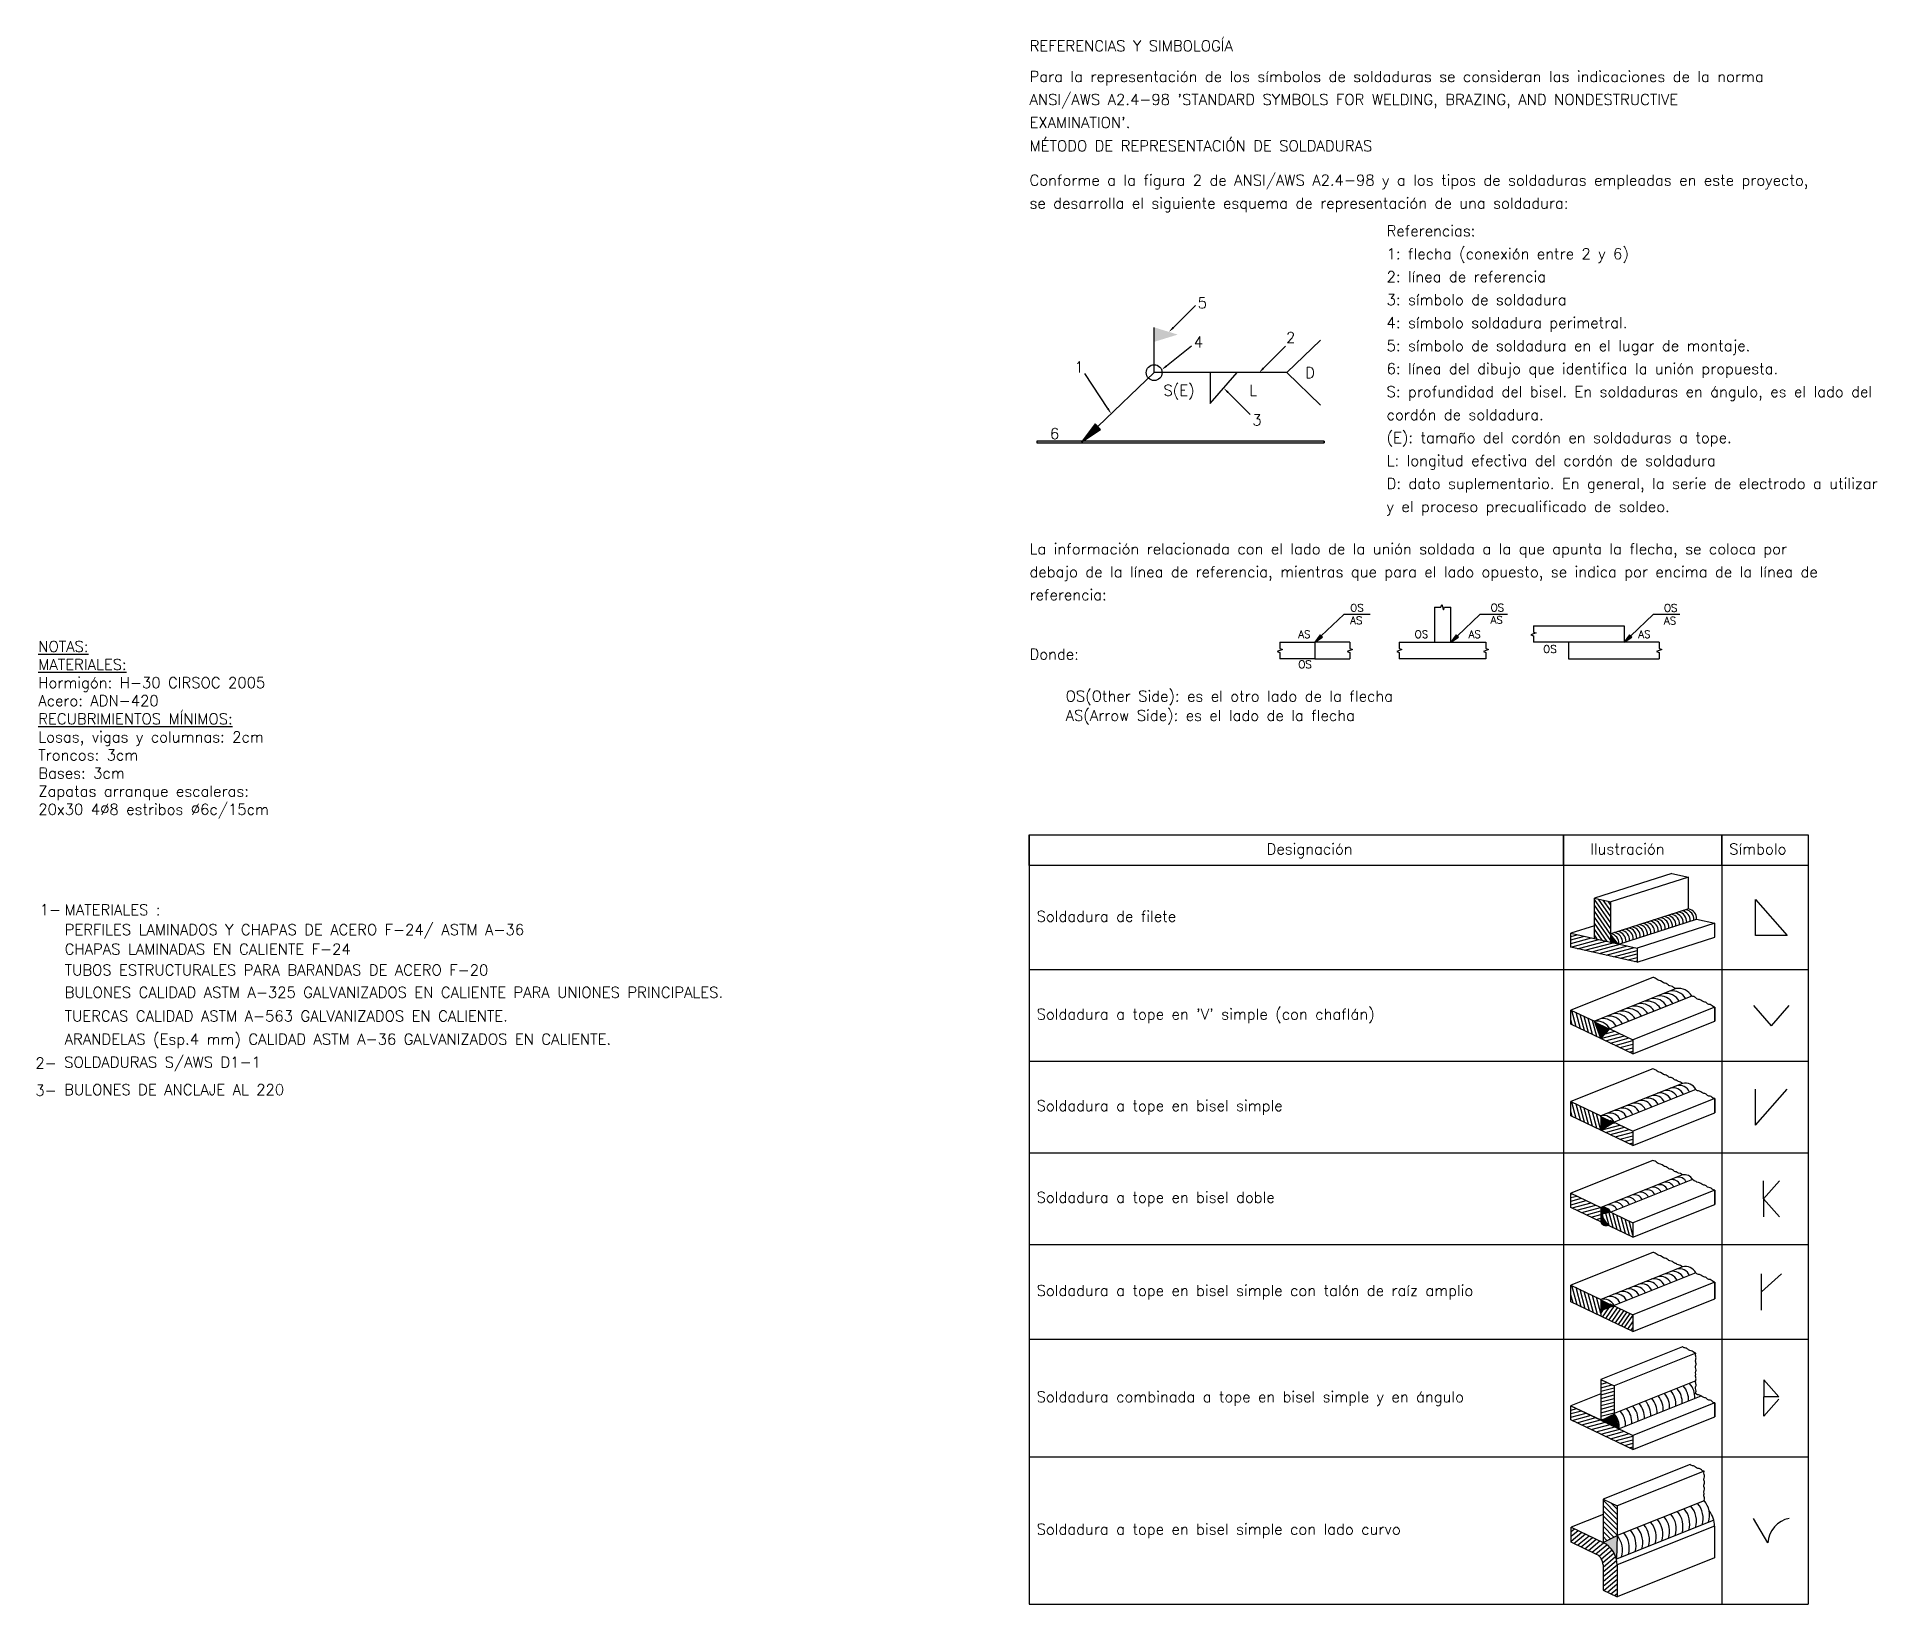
# Model space of a CAD drawing. Header units: metres. Extents: x 177 to 477, y -228 to -48.
# Drawn here: x 439.25 to 464.69, y -127.9 to -106.25 of the extents above; entities that cross this region are included whole.
import ezdxf
from ezdxf.enums import TextEntityAlignment as Align

# ---------------------------------------------------------------- set-up
doc = ezdxf.new("R2010")
doc.units = ezdxf.units.M
doc.layers.add('LEYENDAS', color=160, linetype='Continuous')
doc.styles.get("Standard").update_dxf_attribs({"font": 'romans.shx'})

msp = doc.modelspace()

# ---------------------------------------------------------------- texts
at = {"layer": 'LEYENDAS', "linetype": 'ByBlock', "ltscale": 0.5}
for s, height, p in [('REFERENCIAS Y SIMBOLOGÍA', 0.15, (452.9776972, -106.446989)), ('Para la representación de los símbolos de soldaduras se consideran las indicaciones de la norma', 0.15, (452.9758883, -106.8703223)), ("ANSI/AWS A2.4-98 'STANDARD SYMBOLS FOR WELDING, BRAZING, AND NONDESTRUCTIVE", 0.15, (452.9758883, -107.1878223)), ("EXAMINATION'.", 0.15, (452.9758883, -107.5053223)), ('MÉTODO DE REPRESENTACIÓN DE SOLDADURAS', 0.15, (452.9758883, -107.8281067)), ('Conforme a la figura 2 de ANSI/AWS A2.4-98 y a los tipos de soldaduras empleadas en este proyecto,', 0.15, (452.9758883, -108.3022401)), ('se desarrolla el siguiente esquema de representación de una soldadura:', 0.15, (452.9758883, -108.6197401)), ('Referencias:', 0.15, (457.911955, -109.0020106)), ('1: flecha (conexión entre 2 y 6)', 0.15, (457.911955, -109.3195106)), ('2: línea de referencia', 0.15, (457.911955, -109.6370106)), ('5', 0.15, (455.3002129, -109.9973795)), ('3: símbolo de soldadura', 0.15, (457.911955, -109.9545106)), ('4: símbolo soldadura perimetral.', 0.15, (457.911955, -110.2720106)), ('4', 0.15, (455.2473771, -110.5379897)), ('2', 0.15, (456.5216514, -110.4761566)), ('5: símbolo de soldadura en el lugar de montaje.', 0.15, (457.911955, -110.5895106)), ('1', 0.15, (453.5975141, -110.8829789)), ('6: línea del dibujo que identifica la unión propuesta.', 0.15, (457.911955, -110.9070106)), ('S(E)', 0.15, (454.8273109, -111.2068371)), ('L', 0.15, (456.0123487, -111.2068371)), ('S: profundidad del bisel. En soldaduras en ángulo, es el lado del', 0.15, (457.911955, -111.2245106)), ('cordón de soldadura.', 0.15, (457.911955, -111.5420106)), ('6', 0.15, (453.2587905, -111.8049298)), ('3', 0.15, (456.0557638, -111.6161541)), ('(E): tamaño del cordón en soldaduras a tope.', 0.15, (457.911955, -111.8595106)), ('L: longitud efectiva del cordón de soldadura', 0.15, (457.911955, -112.1770106)), ('D: dato suplementario. En general, la serie de electrodo a utilizar', 0.15, (457.911955, -112.4945106)), ('y el proceso precualificado de soldeo.', 0.15, (457.911955, -112.8120106)), ('La información relacionada con el lado de la unión soldada a la que apunta la flecha, se coloca por', 0.15, (452.9758883, -113.3962106)), ('debajo de la línea de referencia, mientras que para el lado opuesto, se indica por encima de la línea de', 0.15, (452.9758883, -113.7137106)), ('referencia:', 0.15, (452.9758883, -114.0312106)), ('OS', 0.10460119, (457.4081101, -114.1892558)), ('OS', 0.10460119, (459.3488146, -114.1856761)), ('OS', 0.10460119, (461.745113, -114.1903876)), ('AS', 0.10460119, (456.6900522, -114.553656)), ('AS', 0.10460119, (457.4081101, -114.3621506)), ('OS', 0.10460119, (458.3000231, -114.553656)), ('AS', 0.10460119, (459.0446963, -114.553656)), ('AS', 0.10460119, (459.3488146, -114.3552869)), ('AS', 0.10460119, (461.3909625, -114.553656)), ('AS', 0.10460119, (461.745113, -114.3661921)), ('Donde:', 0.15, (452.9758883, -114.8511138)), ('OS', 0.10460119, (460.0757432, -114.7587629)), ('OS', 0.10460119, (456.6900522, -114.9699557)), ('OS(Other Side): es el otro lado de la flecha', 0.15, (453.4754216, -115.4310804)), ('AS(Arrow Side): es el lado de la flecha', 0.15, (453.4754216, -115.6983379)), ('Designación', 0.15, (456.2533593, -117.5430966)), ('Ilustración', 0.15, (460.7263149, -117.5430966)), ('Símbolo', 0.15, (462.6482482, -117.5430966)), ('1-', 0.15, (439.2929124, -118.3813033)), ('MATERIALES :', 0.15, (439.6379307, -118.3833015)), ('PERFILES LAMINADOS Y CHAPAS DE ACERO F-24/ ASTM A-36', 0.15, (439.6379307, -118.6572626)), ('Soldadura de filete', 0.15, (453.074126, -118.47443)), ('CHAPAS LAMINADAS EN CALIENTE F-24', 0.15, (439.6379307, -118.9268703)), ('TUBOS ESTRUCTURALES PARA BARANDAS DE ACERO F-20', 0.15, (439.6379307, -119.2162089)), ('BULONES CALIDAD ASTM A-325 GALVANIZADOS EN CALIENTE PARA UNIONES PRINCIPALES.', 0.15, (439.6379307, -119.5247246)), ('TUERCAS CALIDAD ASTM A-563 GALVANIZADOS EN CALIENTE.', 0.15, (439.6379307, -119.8508474)), ("Soldadura a tope en 'V' simple (con chaflán)", 0.15, (453.074126, -119.8248633)), ('ARANDELAS (Esp.4 mm) CALIDAD ASTM A-36 GALVANIZADOS EN CALIENTE.', 0.15, (439.6379307, -120.1712002)), ('SOLDADURAS S/AWS D1-1', 0.15, (439.6312633, -120.4890942)), ('2-', 0.15, (439.2333087, -120.5004406)), ('3-', 0.15, (439.2333087, -120.8794318)), ('BULONES DE ANCLAJE AL 220', 0.15, (439.6312633, -120.8680855)), ('Soldadura a tope en bisel simple', 0.15, (453.074126, -121.09063)), ('Soldadura a tope en bisel doble', 0.15, (453.074126, -122.3563966)), ('Soldadura a tope en bisel simple con talón de raíz amplio', 0.15, (453.074126, -123.64333)), ('Soldadura combinada a tope en bisel simple y en ángulo', 0.15, (453.074126, -125.1122966)), ('Soldadura a tope en bisel simple con lado curvo', 0.15, (453.074126, -126.9410966))]:
    msp.add_text(s, height=height, dxfattribs=at).set_placement(p)
msp.add_text('D', height=0.15, dxfattribs=at).set_placement((456.7864427, -110.8869935), align=Align.MIDDLE_LEFT)
at = {"layer": 'LEYENDAS', "linetype": 'ByBlock', "ltscale": 0.5, "insert": (439.2729221, -114.5949668), "char_height": 0.15, "attachment_point": 1}
msp.add_mtext_dynamic_manual_height_columns('{\\LNOTAS:\\PMATERIALES:\\P}Hormigón: H-30 CIRSOC 2005\\PAcero: ADN-420\\P{\\LRECUBRIMIENTOS MÍNIMOS:\\P}Losas, vigas y columnas: 2cm\\PTroncos: 3cm\\PBases: 3cm\\PZapatas arranque escaleras: \\P20x30 4%%C8 estribos %%C6c/15cm', width=7.481242749, gutter_width=0.9, heights=[0], dxfattribs=at)

# ---------------------------------------------------------------- hatches: boundary and pattern name
at = {"layer": 'LEYENDAS', "linetype": 'ByBlock', "ltscale": 0.5}
for points in [[(453.6947599, -111.8462345), (453.9560187, -111.6710643), (453.881669, -111.5932409)], [(457.048355, -111.8347027), (453.0774883, -111.8347027), (453.0774883, -111.8577664), (457.048355, -111.8577664)], [(456.91937, -114.6112731), (457.0240603, -114.5410798), (456.9942673, -114.5098948)], [(458.8008047, -114.6112731), (458.9054946, -114.5410798), (458.8757015, -114.5098949)], [(461.1971027, -114.6112731), (461.3017929, -114.5410798), (461.2719999, -114.5098948)]]:
    msp.add_hatch(color=256, dxfattribs=at).paths.add_polyline_path(points)
for points in [[(460.8737262, -122.4232216), (461.0108581, -122.4887064), (460.9990069, -122.4683744), (460.9833669, -122.4507893), (460.9645566, -122.4366465), (460.9433198, -122.4265053), (460.9204963, -122.4207667), (460.8969886, -122.4196575)], [(460.8737262, -122.4232216), (460.8737262, -122.5207185), (461.0108581, -122.4887064)], [(460.8737262, -122.5207185), (460.8737262, -122.6182147), (460.9759588, -122.6670337)], [(460.8737262, -122.6182147), (460.8798739, -122.632891), (460.888922, -122.6459799), (460.90048, -122.6569163), (460.9140486, -122.6652277), (460.9290421, -122.6705555), (460.944813, -122.6726695), (460.9606803, -122.6714784), (460.9759588, -122.6670337)], [(461.0894134, -127.2813161), (461.0985504, -126.9552349), (460.9045454, -127.0493773), (460.9690932, -127.0903816), (461.0230678, -127.1445528), (461.0638372, -127.2092492)]]:
    msp.add_hatch(color=256, dxfattribs=at).paths.add_polyline_path(points, flags=0)

# ---------------------------------------------------------------- linework, layer by layer
for p, q in [((454.9645445, -110.2637914), (455.2703278, -109.9580082)), ((454.6988168, -110.8869935), (454.6988168, -110.2610876)), ((454.8688509, -110.7951484), (455.2171736, -110.5166381)), ((456.2092927, -110.826592), (456.515076, -110.5208087)), ((454.057828, -111.383123), (453.7387063, -110.8997408)), ((455.7200954, -111.1601669), (456.0258786, -111.4659494)), ((452.972526, -117.2729966), (452.972526, -127.9028966)), ((460.3580149, -117.2729966), (460.3580149, -127.9028966)), ((462.5466482, -117.2729966), (462.5466482, -127.9028966)), ((463.740439, -117.2729966), (463.740439, -127.9028966)), ((461.8566755, -117.8056633), (460.78422, -118.1491251)), ((461.8566755, -117.8056633), (462.0838042, -117.8563215)), ((461.0113488, -118.4891537), (460.78422, -118.1647805)), ((461.0113488, -118.5711102), (460.78422, -118.246737)), ((461.0113488, -118.4071971), (460.8392367, -118.1613959)), ((461.0113488, -118.3252406), (460.9072442, -118.1765641)), ((461.0113488, -118.2432841), (460.9752518, -118.1917323)), ((461.0113488, -118.7567103), (461.0113488, -118.1997833)), ((462.0838042, -118.2958842), (461.0113488, -118.639346)), ((460.78422, -118.5296955), (460.4596149, -118.6336532)), ((461.0113488, -118.6530667), (460.78422, -118.3286935)), ((461.0113488, -118.7350232), (460.78422, -118.41065)), ((460.9613372, -118.7455559), (460.78422, -118.4926065)), ((461.1229506, -118.7816011), (462.1954061, -118.4381393)), ((462.1954061, -118.4381393), (462.4492816, -118.4947627)), ((460.4596149, -118.6767879), (460.5474683, -118.6532476)), ((460.4596149, -118.7254544), (460.6465885, -118.6753551)), ((460.4596149, -118.774121), (460.7457088, -118.6974625)), ((460.4596149, -118.8227875), (460.844829, -118.7195699)), ((460.5522086, -118.8466437), (460.9439492, -118.7416773)), ((460.6513289, -118.8687511), (461.0430695, -118.7637847)), ((460.7504491, -118.8908585), (461.1421897, -118.7858921)), ((460.8933297, -118.7303877), (460.78422, -118.5745631)), ((460.8253221, -118.7152195), (460.78422, -118.6565196)), ((460.8495693, -118.9129659), (461.2413099, -118.8079995)), ((460.9486896, -118.9350733), (461.3404302, -118.8301069)), ((461.0478098, -118.9571807), (461.3768261, -118.8690212)), ((461.1469301, -118.9792881), (461.3768261, -118.9176877)), ((461.2460503, -119.0013955), (461.3768261, -118.9663543)), ((461.3451705, -119.0235029), (461.3768261, -119.0150209)), ((452.972526, -119.1356633), (463.740439, -119.1356633)), ((461.5908076, -119.242449), (460.4596149, -119.6939378)), ((461.916864, -119.39815), (460.7856706, -119.8496396)), ((462.130571, -119.5002018), (460.9993784, -119.9516913)), ((460.5342613, -119.9245768), (460.4743467, -119.7009727)), ((460.5908387, -119.9515942), (460.5309242, -119.7279902)), ((460.6474162, -119.9786116), (460.5875017, -119.7550077)), ((460.7039937, -120.0056291), (460.6440792, -119.7820252)), ((460.7605712, -120.0326465), (460.7006567, -119.8090428)), ((462.4492816, -119.6523957), (461.3180889, -120.1038845)), ((462.4492816, -119.6523957), (462.4492816, -119.847388)), ((463.2324482, -119.9103633), (462.9874077, -119.6309633)), ((463.2324482, -119.9103633), (463.4774887, -119.6309633)), ((460.4776838, -119.8975593), (460.4596149, -119.8301254)), ((460.8171487, -120.0596639), (460.7572342, -119.8360603)), ((460.8737262, -120.0866814), (461.1352937, -120.0165947)), ((460.8737262, -120.0866814), (461.1352937, -120.0165947)), ((460.934912, -120.0209485), (461.0691103, -119.9849903)), ((460.9399094, -120.1182858), (461.201477, -120.0481991)), ((460.9960978, -119.9552157), (461.0029269, -119.9533858)), ((461.0060927, -120.1498902), (461.2676604, -120.0798035)), ((461.0722759, -120.1814947), (461.3180889, -120.1156294)), ((461.1384592, -120.2130991), (461.3180889, -120.1649676)), ((461.2046424, -120.2447036), (461.3180889, -120.2143057)), ((461.2708257, -120.276308), (461.3180889, -120.2636439)), ((452.972526, -120.40143), (463.740439, -120.40143)), ((461.5908076, -120.5082157), (460.4596149, -120.9597045)), ((462.0027529, -120.70683), (460.8737262, -121.1574549)), ((462.1873042, -120.7929867), (461.0560274, -121.2445093)), ((463.0133969, -121.2861966), (463.4514996, -120.7866633)), ((463.0133969, -121.2861966), (463.0133969, -120.7866633)), ((460.4776838, -121.163326), (460.4596149, -121.095892)), ((460.5342613, -121.1903434), (460.4743467, -120.9667393)), ((460.5908387, -121.2173609), (460.5309241, -120.9937567)), ((460.6474162, -121.2443783), (460.5875016, -121.0207742)), ((460.7039937, -121.2713957), (460.6440791, -121.0477916)), ((460.7605712, -121.2984132), (460.7006566, -121.074809)), ((462.4492816, -120.9181624), (461.3180889, -121.3696512)), ((462.4492816, -120.9181624), (462.4492816, -121.1131547)), ((460.8171487, -121.3254306), (460.7572341, -121.1018265)), ((460.8737262, -121.352448), (460.8138115, -121.1288439)), ((460.8737262, -121.352448), (460.8138115, -121.1288439)), ((460.8737262, -121.1683157), (460.870389, -121.1558613)), ((460.8737262, -121.1574549), (460.8737262, -121.352448)), ((460.8737262, -121.352448), (461.0560274, -121.2445093)), ((460.8737262, -121.352448), (461.1352939, -121.2823613)), ((460.9399094, -121.3840525), (461.2014772, -121.3139657)), ((461.0060927, -121.4156569), (461.2676605, -121.3455701)), ((461.0259382, -121.2623248), (461.0691105, -121.2507569)), ((461.0722759, -121.4472614), (461.3180889, -121.3813961)), ((461.1384592, -121.4788658), (461.3180889, -121.4307342)), ((461.2046424, -121.5104702), (461.3180889, -121.4800724)), ((461.2708257, -121.5420747), (461.3180889, -121.5294106)), ((452.972526, -121.6671966), (463.740439, -121.6671966)), ((461.5908076, -121.7739823), (460.4596149, -122.2254711)), ((462.0027529, -121.9725966), (460.8737262, -122.4232216)), ((462.1421341, -122.0371838), (461.0108581, -122.4887064)), ((463.1229226, -122.3021966), (463.3419738, -122.05243)), ((463.1229226, -122.3021966), (463.1229226, -122.05243)), ((460.4596149, -122.2357936), (460.4734617, -122.2320834)), ((460.4596149, -122.2851318), (460.5396449, -122.2636879)), ((460.4596149, -122.33447), (460.6058282, -122.2952923)), ((460.4596149, -122.3838081), (460.6720114, -122.3268968)), ((460.4766269, -122.428588), (460.7381946, -122.3585012)), ((462.4492816, -122.183929), (461.3180889, -122.6354178)), ((462.4492816, -122.183929), (462.4492816, -122.3789214)), ((463.1229226, -122.3021966), (463.3419738, -122.5519633)), ((463.1229226, -122.3021966), (463.1229226, -122.5519633)), ((460.5428101, -122.4601924), (460.8043778, -122.3901057)), ((460.6089933, -122.4917969), (460.870561, -122.4217101)), ((460.6751765, -122.5234013), (460.8737262, -122.4702002)), ((460.7413597, -122.5550058), (460.8737262, -122.5195384)), ((460.8075429, -122.5866102), (460.8737262, -122.5688765)), ((460.8737262, -122.4232216), (460.8737262, -122.6182147)), ((460.8737262, -122.4232216), (461.0560274, -122.510276)), ((461.0108581, -122.4887064), (460.8737262, -122.5207185)), ((460.9759588, -122.6670337), (460.8737262, -122.5207185)), ((460.9113802, -122.5746089), (460.8955737, -122.5156184)), ((460.9868811, -122.6722494), (460.9420074, -122.5047789)), ((461.0434586, -122.6992668), (460.9884412, -122.4939394)), ((461.100036, -122.7262843), (461.0401215, -122.5026804)), ((461.1566135, -122.7533017), (461.096699, -122.5296978)), ((461.213191, -122.7803191), (461.1532764, -122.5567151)), ((461.2697685, -122.8073365), (461.2098539, -122.5837325)), ((461.3180889, -122.8035382), (461.2664314, -122.6107499)), ((452.972526, -122.9329633), (463.740439, -122.9329633)), ((461.5908076, -123.042153), (460.4596149, -123.4936418)), ((462.0027529, -123.2407673), (460.8737262, -123.6913922)), ((462.1873042, -123.326924), (461.0560274, -123.7784466)), ((463.0943388, -123.58913), (463.3705577, -123.3393633)), ((463.0943388, -123.8388966), (463.0943388, -123.3393633)), ((460.489214, -123.7402947), (460.4596149, -123.6298294)), ((460.5457915, -123.7673121), (460.4743467, -123.5006766)), ((460.602369, -123.7943296), (460.5309241, -123.5276941)), ((460.6589465, -123.821347), (460.5875016, -123.5547115)), ((460.715524, -123.8483644), (460.6440791, -123.5817289)), ((460.7721014, -123.8753819), (460.7006566, -123.6087464)), ((460.8286789, -123.9023993), (460.7572341, -123.6357638)), ((462.4492816, -123.4520997), (461.3180889, -123.9035885)), ((462.4492816, -123.4520997), (462.4492816, -123.6846174)), ((460.8737262, -123.8863853), (460.8138115, -123.6627812)), ((460.8737262, -123.702253), (460.870389, -123.6897987)), ((460.8737262, -123.6913922), (460.8737262, -123.9239107)), ((460.8737262, -123.8464433), (461.0560274, -123.7784466)), ((460.8737262, -123.8863853), (460.9115803, -123.8323241)), ((460.8976348, -123.9353278), (460.9903246, -123.8029532)), ((460.9412349, -123.9561481), (461.0632484, -123.7818948)), ((460.9848349, -123.9769684), (461.1068484, -123.8027151)), ((461.0284349, -123.9977887), (461.1504485, -123.8235354)), ((461.072035, -124.018609), (461.1940485, -123.8443556)), ((461.115635, -124.0394293), (461.2376486, -123.8651759)), ((461.159235, -124.0602496), (461.2812486, -123.8859962)), ((461.2028351, -124.0810699), (461.3180889, -123.9164704)), ((461.2464351, -124.1018902), (461.3180889, -123.999558)), ((461.2900351, -124.1227105), (461.3180889, -124.0826455)), ((452.972526, -124.2410633), (463.740439, -124.2410633)), ((462.0043663, -124.3468966), (460.8740986, -124.7980163)), ((462.1867509, -124.4338149), (461.056283, -124.8850149)), ((460.8740986, -124.7980163), (461.056283, -124.8850149)), ((460.8740986, -124.7980163), (460.8740986, -125.3581351)), ((460.8740986, -124.8134053), (460.8947417, -124.807874)), ((460.8740986, -124.8627118), (460.9608824, -124.8394582)), ((460.8740986, -124.9120184), (461.0270232, -124.8710424)), ((460.8740986, -124.9613249), (461.056283, -124.9125088)), ((462.1868341, -124.8184958), (461.056283, -125.2697288)), ((461.056283, -124.8850149), (461.056283, -125.4451336)), ((463.1291438, -124.8040966), (463.3357526, -125.0396766)), ((463.1291438, -124.8040966), (463.1291438, -125.0396766)), ((460.8740986, -124.9953347), (460.460253, -125.1605115)), ((460.460253, -125.1605115), (461.3181763, -125.5701953)), ((460.460253, -125.1708274), (460.4740909, -125.1671195)), ((460.8740986, -125.0106314), (461.056283, -124.9618153)), ((460.8740986, -125.0599379), (461.056283, -125.0111219)), ((460.8740986, -125.1092445), (461.056283, -125.0604284)), ((460.8740986, -125.158551), (461.056283, -125.1097349)), ((460.8740986, -125.2078575), (461.056283, -125.1590414)), ((462.2583544, -125.0280539), (461.1278032, -125.4792868)), ((462.4486435, -125.118996), (461.3181763, -125.5701953)), ((462.4486435, -125.118996), (462.4486435, -125.3138633)), ((463.1291438, -125.30363), (463.1291438, -125.0396766)), ((463.3357526, -125.0396766), (463.1291438, -125.0396766)), ((463.1291438, -125.30363), (463.3357526, -125.06805)), ((460.460253, -125.2201339), (460.5402316, -125.1987037)), ((460.460253, -125.2694404), (460.6063723, -125.2302879)), ((460.460253, -125.3187469), (460.672513, -125.2618721)), ((460.477254, -125.363498), (460.7386537, -125.2934563)), ((460.5433948, -125.3950822), (460.8047944, -125.3250405)), ((460.6095356, -125.4266664), (460.8709351, -125.3566247)), ((460.6756764, -125.4582506), (460.9370758, -125.3882089)), ((460.7418172, -125.4898348), (461.0032165, -125.4197931)), ((460.8740986, -125.257164), (461.056283, -125.2083479)), ((460.8740986, -125.3064705), (461.056283, -125.2576545)), ((460.8740986, -125.3557771), (461.056283, -125.306961)), ((460.9370762, -125.3882088), (461.056283, -125.3562675)), ((461.0032169, -125.419793), (461.056283, -125.405574)), ((461.056283, -125.2697288), (461.056283, -125.4451336)), ((461.056283, -125.2697904), (461.0562986, -125.2697747)), ((461.056283, -125.2866284), (461.0605831, -125.2823283)), ((461.056283, -125.3034665), (461.0648675, -125.294882)), ((461.056283, -125.3203046), (461.069152, -125.3074356)), ((461.056283, -125.3371427), (461.0734364, -125.3199893)), ((461.056283, -125.3539808), (461.0777209, -125.3325429)), ((461.056283, -125.3708189), (461.0820053, -125.3450965)), ((461.056283, -125.3876569), (461.0862897, -125.3576502)), ((461.056283, -125.404495), (461.0905742, -125.3702038)), ((461.056283, -125.4213331), (461.0948586, -125.3827575)), ((461.056283, -125.4381712), (461.0991431, -125.3953111)), ((461.0629668, -125.4483254), (461.1034275, -125.4078648)), ((461.0743629, -125.4537674), (461.107712, -125.4204184)), ((460.807958, -125.5214189), (461.0693574, -125.4513773)), ((460.8740988, -125.5530031), (461.1354984, -125.4829614)), ((460.9402395, -125.5845873), (461.2016393, -125.5145456)), ((461.0063803, -125.6161715), (461.2677802, -125.5461297)), ((461.0725211, -125.6477557), (461.3181763, -125.5819326)), ((461.085759, -125.4592094), (461.1119964, -125.432972)), ((461.0971551, -125.4646514), (461.1162808, -125.4455257)), ((461.1085512, -125.4700934), (461.1205653, -125.4580793)), ((461.1199473, -125.4755354), (461.1248497, -125.470633)), ((461.1386619, -125.6793398), (461.3181763, -125.6312392)), ((461.2048027, -125.710924), (461.3181763, -125.6805457)), ((452.972526, -125.8666633), (463.740439, -125.8666633)), ((461.2709435, -125.7425082), (461.3181763, -125.7298522)), ((462.108148, -125.9725268), (460.9045454, -126.4529164)), ((462.3023663, -126.0650846), (461.0985504, -126.5455597)), ((460.9045454, -126.6630374), (460.4638482, -126.8389313)), ((460.9045454, -126.4529164), (461.0985504, -126.5455597)), ((460.9045454, -126.4529164), (460.9045454, -127.0493773)), ((460.9045454, -126.4679253), (461.0985504, -126.6619304)), ((460.9045454, -126.5396493), (461.0985504, -126.7336543)), ((460.9045454, -126.6113733), (461.0985504, -126.8053783)), ((460.9045454, -126.6830972), (461.0985504, -126.8771023)), ((461.0130972, -126.5047532), (461.0985504, -126.5902064)), ((462.3024549, -126.4747247), (461.0985504, -126.9552349)), ((461.0985504, -126.5455597), (461.0985504, -126.9552349)), ((460.4638482, -126.8984093), (460.5090226, -126.8605034)), ((460.4638482, -126.9646155), (460.5593073, -126.8845158)), ((460.4638482, -127.0308218), (460.6095919, -126.9085282)), ((460.5022683, -127.0647897), (460.6598765, -126.9325407)), ((460.9045454, -126.7548212), (461.0985504, -126.9488262)), ((460.9045454, -126.8265452), (461.0545747, -126.9765745)), ((460.9045454, -126.8982691), (461.0062841, -127.0000078)), ((462.4358984, -126.7438984), (461.0894134, -127.2813161)), ((462.4450482, -126.8229775), (461.0985631, -127.3603952)), ((462.4450354, -126.8259726), (462.4450354, -127.2638479)), ((463.1817035, -127.0562298), (462.9861747, -126.7175633)), ((460.5525529, -127.0888022), (460.7101611, -126.9565531)), ((460.6028375, -127.1128146), (460.7604458, -126.9805655)), ((460.6531221, -127.136827), (460.8107304, -127.0045779)), ((460.7034067, -127.1608395), (460.861015, -127.0285903)), ((460.7536913, -127.1848519), (460.9105669, -127.0532176)), ((460.8039759, -127.2088643), (460.9553962, -127.0818075)), ((460.8487038, -127.2375394), (460.9940939, -127.1155426)), ((460.8806703, -127.2769225), (461.0285305, -127.152853)), ((460.9008182, -127.3262227), (461.055469, -127.1964552)), ((460.9045454, -126.9699931), (460.9579935, -127.0234412)), ((460.9045454, -127.0417171), (460.9097029, -127.0468746)), ((460.9045454, -127.3893015), (461.0764918, -127.2450212)), ((460.9045454, -127.4555077), (461.091782, -127.2983974)), ((460.9045454, -127.5217139), (461.0981227, -127.3592832)), ((460.9045454, -127.5879202), (461.0985504, -127.4251306)), ((462.4450354, -127.2638479), (461.0985504, -127.8012665)), ((461.0985504, -127.3633903), (461.0985504, -127.8012665)), ((460.9045454, -127.6541264), (461.0985504, -127.4913368)), ((460.9134389, -127.7128701), (461.0985504, -127.5575431)), ((460.9637235, -127.7368826), (461.0985504, -127.6237493)), ((461.0140081, -127.760895), (461.0985504, -127.6899556)), ((452.972526, -127.9028966), (463.740439, -127.9028966)), ((461.0642927, -127.7849074), (461.0985504, -127.7561618))]:
    msp.add_line(p, q, dxfattribs=at)
for points in [[(456.9994461, -110.4398982), (456.5314627, -110.8869935), (456.9994461, -111.3340888)], [(456.5314627, -110.8869935), (454.6988168, -110.8869935), (453.9188438, -111.6321526)], [(455.4730885, -110.8869935), (455.4730885, -111.3125358), (455.8462992, -110.8869935)], [(453.6947599, -111.8462345), (453.6947599, -111.8462345)], [(453.6947599, -111.8462345), (453.6947599, -111.8462345)], [(457.048355, -111.8347027), (457.048355, -111.8577664)], [(457.6848811, -114.2268914), (457.32171, -114.2268914), (457.0091638, -114.5254873)], [(458.5730481, -114.1277787), (458.660452, -114.1277787), (458.6736892, -114.0914096), (458.7001636, -114.1641473), (458.7134007, -114.1277787), (458.8008047, -114.1277787)], [(458.5730481, -114.1277787), (458.5730481, -114.6112731), (458.8008047, -114.6112731), (458.8008047, -114.1277787)], [(459.5852133, -114.2268914), (459.2031447, -114.2268914), (458.8905981, -114.5254873)], [(461.9641733, -114.2268914), (461.5994431, -114.2268914), (461.2868964, -114.5254873)], [(459.9434449, -114.3835165), (459.9434449, -114.4709204), (459.9798136, -114.4841576), (459.9070758, -114.510632), (459.9434449, -114.5238692), (459.9434449, -114.6112731)], [(459.9434449, -114.3835165), (461.1971027, -114.3835165), (461.1971027, -114.6112731), (459.9434449, -114.6112731)], [(456.4358755, -114.6112731), (456.4358755, -114.6986767), (456.4722446, -114.7119139), (456.3995065, -114.7383883), (456.4358755, -114.7516255), (456.4358755, -114.8390294)], [(456.4358755, -114.6112731), (456.91937, -114.6112731), (456.91937, -114.8390294), (456.4358755, -114.8390294)], [(456.91937, -114.6112731), (456.91937, -114.6112731)], [(456.91937, -114.6112731), (456.91937, -114.6112731)], [(457.4028645, -114.6112731), (456.91937, -114.6112731), (456.91937, -114.8390294), (457.4028645, -114.8390294)], [(457.4028645, -114.6112731), (457.4028645, -114.6986767), (457.4392332, -114.7119139), (457.3664954, -114.7383883), (457.4028645, -114.7516255), (457.4028645, -114.8390294)], [(458.0879073, -114.6112731), (458.0879073, -114.6986767), (458.1242764, -114.7119139), (458.0515383, -114.7383883), (458.0879073, -114.7516255), (458.0879073, -114.8390294)], [(458.0879073, -114.6112731), (459.2859454, -114.6112731)], [(458.8008047, -114.6112731), (458.8008047, -114.6112731)], [(458.8008047, -114.6112731), (458.8008047, -114.6112731)], [(459.2859454, -114.6112731), (459.2859454, -114.6986767), (459.3223141, -114.7119139), (459.2495764, -114.7383883), (459.2859454, -114.7516255), (459.2859454, -114.8390294)], [(461.6805971, -114.6112731), (460.426939, -114.6112731), (460.426939, -114.8390294), (461.6805971, -114.8390294)], [(461.1971027, -114.6112731), (461.1971027, -114.6112731)], [(461.1971027, -114.6112731), (461.1971027, -114.6112731)], [(461.6805971, -114.6112731), (461.6805971, -114.6986767), (461.7169662, -114.7119139), (461.6442285, -114.7383883), (461.6805971, -114.7516255), (461.6805971, -114.8390294)], [(459.2859454, -114.8390294), (458.0879073, -114.8390294)], [(462.0838042, -118.2958842), (462.0838042, -117.8563215), (461.0113488, -118.1997833)], [(460.78422, -118.7060522), (460.78422, -118.1491251), (461.0113488, -118.1997833)], [(461.916864, -119.39815), (461.9066053, -119.396586), (461.8898975, -119.3910532), (461.8766744, -119.380324), (461.863906, -119.3687406), (461.8464477, -119.3618878), (461.8264474, -119.3590081), (461.8152221, -119.354499), (461.8043877, -119.3461489), (461.7929545, -119.3359307), (461.7786731, -119.3275168), (461.7653216, -119.3244735), (461.7538463, -119.3223172), (461.7398899, -119.3166081), (461.7208855, -119.3029932), (461.7000507, -119.2919697), (461.6813428, -119.287586), (461.6643618, -119.2822454), (461.6502845, -119.272064), (461.6378591, -119.2603951), (461.6255493, -119.2521988), (461.6074253, -119.2458998), (461.5908076, -119.242449)], [(462.1873042, -119.5272201), (462.1822412, -119.5205098), (462.1753276, -119.514505), (462.1657091, -119.5072986), (462.1559832, -119.5045427), (462.1452697, -119.5057976), (462.1368535, -119.5036954), (462.130571, -119.5002018)], [(462.4492816, -119.6523957), (462.4293466, -119.6486537), (462.4136152, -119.6360887), (462.4003537, -119.6244198), (462.3863035, -119.6195025), (462.3649823, -119.6164186), (462.3484471, -119.6076534), (462.3385247, -119.5988245), (462.3295538, -119.5912496), (462.3210431, -119.5862655), (462.3100196, -119.5830961), (462.2988618, -119.5811613), (462.2867674, -119.5779138), (462.277666, -119.5731496), (462.2694119, -119.5673609), (462.2562158, -119.5576344), (462.2491355, -119.5534338), (462.2388723, -119.5494388), (462.2241661, -119.5459947), (462.2109211, -119.5426753), (462.2004305, -119.5379906), (462.1917306, -119.5313493), (462.1873042, -119.5272201)], [(460.9993784, -119.9516913), (461.3180889, -120.1038845), (461.3180889, -120.2988776), (460.4596149, -119.8889309), (460.4596149, -119.6939378), (460.7856706, -119.8496396)], [(461.3180889, -120.2988776), (462.4492816, -119.847388), (462.4492816, -119.6523957)], [(460.9993784, -119.9516913), (460.8737262, -120.0866814), (460.7856706, -119.8496396)], [(462.0027529, -120.70683), (461.9907665, -120.6978561), (461.9746584, -120.6882842), (461.9480911, -120.68145), (461.9282635, -120.673575), (461.916864, -120.6639167), (461.9066053, -120.6623526), (461.8898975, -120.6568199), (461.8766744, -120.6460906), (461.863906, -120.6345073), (461.8464477, -120.6276544), (461.8264474, -120.6247747), (461.8152221, -120.6202657), (461.8043877, -120.6119155), (461.7929545, -120.6016974), (461.7786731, -120.5932834), (461.7653216, -120.5902401), (461.7538463, -120.5880839), (461.7398899, -120.5823748), (461.7208855, -120.5687598), (461.7000507, -120.5577364), (461.6813428, -120.5533527), (461.6643618, -120.5480121), (461.6502845, -120.5378307), (461.6378591, -120.5261618), (461.6255493, -120.5179655), (461.6074253, -120.5116665), (461.5908076, -120.5082157)], [(462.4492816, -120.9181624), (462.4293466, -120.9144203), (462.4136152, -120.9018553), (462.4003537, -120.8901864), (462.3863035, -120.8852691), (462.3649823, -120.8821853), (462.3484471, -120.8734201), (462.3385247, -120.8645911), (462.3295538, -120.8570163), (462.3210431, -120.8520321), (462.3100196, -120.8488628), (462.2988618, -120.8469279), (462.2867674, -120.8436805), (462.277666, -120.8389163), (462.2694119, -120.8331276), (462.2562158, -120.823401), (462.2491355, -120.8192004), (462.2388723, -120.8152055), (462.2241661, -120.8117614), (462.2109211, -120.8084419), (462.2004305, -120.8037573), (462.1917306, -120.797116), (462.1873042, -120.7929867)], [(460.9993784, -121.217458), (461.3180889, -121.3696512), (461.3180889, -121.5646443), (460.4596149, -121.1546976), (460.4596149, -120.9597045), (460.8737262, -121.1574549)], [(461.3180889, -121.5646443), (462.4492816, -121.1131547), (462.4492816, -120.9181624)], [(462.0027529, -121.9725966), (461.9907665, -121.9636228), (461.9746584, -121.9540508), (461.9480911, -121.9472167), (461.9282635, -121.9393416), (461.916864, -121.9296834), (461.9066053, -121.9281193), (461.8898975, -121.9225866), (461.8766744, -121.9118573), (461.863906, -121.900274), (461.8464477, -121.8934211), (461.8264474, -121.8905414), (461.8152221, -121.8860323), (461.8043877, -121.8776822), (461.7929545, -121.867464), (461.7786731, -121.8590501), (461.7653216, -121.8560068), (461.7538463, -121.8538506), (461.7398899, -121.8481415), (461.7208855, -121.8345265), (461.7000507, -121.8235031), (461.6813428, -121.8191193), (461.6643618, -121.8137787), (461.6502845, -121.8035973), (461.6378591, -121.7919285), (461.6255493, -121.7837322), (461.6074253, -121.7774332), (461.5908076, -121.7739823)], [(462.4492816, -122.183929), (462.4293466, -122.180187), (462.4136152, -122.167622), (462.4003537, -122.1559531), (462.3863035, -122.1510358), (462.3649823, -122.147952), (462.3484471, -122.1391868), (462.3385247, -122.1303578), (462.3295538, -122.1227829), (462.3210431, -122.1177988), (462.3100196, -122.1146294), (462.2988618, -122.1126946), (462.2867674, -122.1094472), (462.277666, -122.1046829), (462.2694119, -122.0988943), (462.2562158, -122.0891677), (462.2491355, -122.0849671), (462.2388723, -122.0809722), (462.2241661, -122.0775281), (462.2019586, -122.0698939), (462.1907482, -122.0613839), (462.1656363, -122.0533212), (462.1421341, -122.0371838)], [(461.0560274, -122.510276), (461.3180889, -122.6354178), (461.3180889, -122.8304109), (460.4596149, -122.4204642), (460.4596149, -122.2254711), (460.8737262, -122.4232216)], [(461.3180889, -122.8304109), (462.4492816, -122.3789214), (462.4492816, -122.183929)], [(462.0027529, -123.2407673), (461.9907665, -123.2317935), (461.9746584, -123.2222215), (461.9480911, -123.2153874), (461.9282635, -123.2075123), (461.916864, -123.197854), (461.9066053, -123.1962899), (461.8898975, -123.1907572), (461.8766744, -123.1800279), (461.863906, -123.1684446), (461.8464477, -123.1615917), (461.8264474, -123.158712), (461.8152221, -123.154203), (461.8043877, -123.1458528), (461.7929545, -123.1356347), (461.7786731, -123.1272207), (461.7653216, -123.1241774), (461.7538463, -123.1220212), (461.7398899, -123.1163121), (461.7208855, -123.1026972), (461.7000507, -123.0916737), (461.6813428, -123.08729), (461.6643618, -123.0819494), (461.6502845, -123.071768), (461.6378591, -123.0600991), (461.6255493, -123.0519028), (461.6074253, -123.0456038), (461.5908076, -123.042153)], [(462.4492816, -123.4520997), (462.4293466, -123.4483576), (462.4136152, -123.4357926), (462.4003537, -123.4241238), (462.3863035, -123.4192064), (462.3649823, -123.4161226), (462.3484471, -123.4073574), (462.3385247, -123.3985284), (462.3295538, -123.3909536), (462.3210431, -123.3859695), (462.3100196, -123.3828001), (462.2988618, -123.3808653), (462.2867674, -123.3776178), (462.277666, -123.3728536), (462.2694119, -123.3670649), (462.2562158, -123.3573383), (462.2491355, -123.3531378), (462.2388723, -123.3491428), (462.2241661, -123.3456987), (462.2109211, -123.3423792), (462.2004305, -123.3376946), (462.1917306, -123.3310533), (462.1873042, -123.326924)], [(460.9993784, -123.7513953), (461.3180889, -123.9035885), (461.3180889, -124.136107), (460.4596149, -123.7261602), (460.4596149, -123.4936418), (460.8737262, -123.6913922)], [(461.3180889, -124.136107), (462.4492816, -123.6846174), (462.4492816, -123.4520997)], [(462.1867509, -124.7239753), (462.1815352, -124.7043868), (462.1860878, -124.6847886), (462.1908963, -124.6678036), (462.189277, -124.6530145), (462.182871, -124.6324608), (462.183651, -124.6137747), (462.1873366, -124.6010227), (462.1903022, -124.5896703), (462.1911288, -124.5798487), (462.1892387, -124.5685436), (462.1861756, -124.5576487), (462.1838925, -124.545343), (462.1842668, -124.5350842), (462.1859311, -124.5251471), (462.1890159, -124.5090575), (462.1897532, -124.5008627), (462.1889334, -124.4898876), (462.1857031, -124.4751428), (462.1829895, -124.4617699), (462.1867509, -124.4338149), (462.1668279, -124.4300753), (462.1511066, -124.4175191), (462.1378544, -124.4058577), (462.1238124, -124.4009428), (462.1025049, -124.3978617), (462.0859811, -124.3891013), (462.0760643, -124.380278), (462.0670999, -124.3727088), (462.0585939, -124.3677279), (462.0475783, -124.3645597), (462.0364276, -124.3626269), (462.0243402, -124.3593808), (462.0152446, -124.3546204), (462.0069966, -124.3488354), (462.0043663, -124.3468966)], [(462.4486435, -125.118996), (462.4287213, -125.1152564), (462.413, -125.1026995), (462.399747, -125.0910381), (462.3857058, -125.0861239), (462.3643983, -125.083042), (462.3478737, -125.0742825), (462.3379576, -125.0654592), (462.3289926, -125.0578892), (462.3204873, -125.0529082), (462.3094709, -125.0497409), (462.2983203, -125.0478073), (462.2862336, -125.0445619), (462.277138, -125.0398008), (462.2688892, -125.0340158), (462.2557015, -125.0242955), (462.2486258, -125.0200976), (462.2383692, -125.0161052), (462.2236724, -125.0126633), (462.2104359, -125.009346), (462.1999521, -125.0046643), (462.182313, -124.9911983), (462.1860878, -124.9749483), (462.1908963, -124.9579632), (462.189277, -124.9431749), (462.182871, -124.9226212), (462.183651, -124.9039343), (462.1873366, -124.8911831), (462.1903022, -124.8798307), (462.1911288, -124.8700091), (462.1892387, -124.8587032), (462.1861756, -124.8478091), (462.1838925, -124.8355034), (462.1842668, -124.8252438), (462.1859311, -124.8153074), (462.1890159, -124.7992179), (462.1897532, -124.7910231), (462.1889334, -124.7800472), (462.1857031, -124.7653032), (462.1829895, -124.7519302), (462.182694, -124.7404518), (462.1849343, -124.729746), (462.1867509, -124.7239753)], [(460.9996702, -125.4180997), (461.3181763, -125.5701953), (461.3181763, -125.7650633), (460.460253, -125.3553795), (460.460253, -125.1605115), (460.8740986, -125.3581351)], [(461.3181763, -125.7650633), (462.4486435, -125.3138633), (462.4486435, -125.118996)], [(462.3023663, -126.3740714), (462.2968122, -126.353212), (462.3016602, -126.3323422), (462.3067806, -126.3142551), (462.3050562, -126.2985065), (462.2982346, -126.2766192), (462.2990653, -126.2567207), (462.30299, -126.2431413), (462.306148, -126.2310524), (462.3070282, -126.2205935), (462.3050155, -126.2085549), (462.3017537, -126.1969531), (462.2993224, -126.183849), (462.299721, -126.1729245), (462.3014933, -126.1623427), (462.3047783, -126.1452092), (462.3055634, -126.1364827), (462.3046904, -126.1247954), (462.3012505, -126.109094), (462.2983608, -126.0948533), (462.3023663, -126.0650846), (462.2811506, -126.0611023), (462.2644093, -126.0477314), (462.2502973, -126.0353134), (462.2353442, -126.0300796), (462.2126542, -126.0267986), (462.1950583, -126.0174699), (462.184498, -126.0080741), (462.174952, -126.0000137), (462.1658941, -125.9947096), (462.1541637, -125.9913359), (462.1422896, -125.9892777), (462.1294179, -125.985821), (462.1197322, -125.9807517), (462.110949, -125.9745914), (462.108148, -125.9725268)], [(462.3014933, -126.4713294), (462.3047783, -126.4541959), (462.3055634, -126.4454695), (462.3046904, -126.4337814), (462.3012505, -126.4180808), (462.2983608, -126.4038401), (462.2980461, -126.391617), (462.3004318, -126.3802165), (462.3023663, -126.3740714)], [(460.8156105, -127.2144202), (460.4638482, -127.0464429), (460.4638482, -126.8389313), (460.9045454, -127.0493773)], [(460.9045454, -127.0493773), (461.0985504, -126.9552349), (461.0894134, -127.2813161)], [(460.9045454, -127.3600653), (460.9045454, -127.7086232), (461.0985504, -127.8012665)]]:
    msp.add_lwpolyline(points, dxfattribs=at)
for points in [[(453.6947599, -111.8462345), (453.9560187, -111.6710643), (453.881669, -111.5932409)], [(457.048355, -111.8347027), (453.0774883, -111.8347027), (453.0774883, -111.8577664), (457.048355, -111.8577664)], [(456.91937, -114.6112731), (457.0240603, -114.5410798), (456.9942673, -114.5098948)], [(458.8008047, -114.6112731), (458.9054946, -114.5410798), (458.8757015, -114.5098949)], [(461.1971027, -114.6112731), (461.3017929, -114.5410798), (461.2719999, -114.5098948)], [(452.972526, -117.2729966), (460.3580149, -117.2729966), (460.3580149, -117.69633), (452.972526, -117.69633)], [(460.3580149, -117.2729966), (462.5466482, -117.2729966), (462.5466482, -117.69633), (460.3580149, -117.69633)], [(462.5466482, -117.2729966), (463.740439, -117.2729966), (463.740439, -117.69633), (462.5466482, -117.69633)], [(463.4514994, -118.6657633), (463.013397, -118.6657633), (463.013397, -118.16623), (463.4514994, -118.6657633)], [(462.4492816, -118.4947627), (461.3768261, -118.8382245), (461.3768261, -119.0305633), (462.4492816, -118.6871014), (462.4492816, -118.4947627)], [(460.4596149, -118.6336532), (461.3768261, -118.8382245), (461.3768261, -119.0305633), (460.4596149, -118.8259919), (460.4596149, -118.6336532)], [(461.056283, -125.2697288), (461.1278032, -125.4792868), (461.056283, -125.4451336), (461.056283, -125.2697288)]]:
    msp.add_lwpolyline(points, close=True, dxfattribs=at)
msp.add_circle((454.6988168, -110.8869935), 0.1102576, dxfattribs=at)
for centre, radius, start, end in [((462.0605376, -118.4290426), 0.1351757, 356.14116895, 80.08865326), ((461.2841898, -118.6776731), 0.1351757, 356.14116895, 80.08865326), ((461.3335413, -118.6618686), 0.1351757, 356.14116895, 80.08865326), ((461.382892, -118.6460634), 0.1351757, 356.14116895, 80.08865326), ((461.4322436, -118.6302582), 0.1351757, 356.14116895, 80.08865326), ((461.4815951, -118.614453), 0.1351757, 356.14116895, 80.08865326), ((461.5309458, -118.5986477), 0.1351757, 356.14116895, 80.08865326), ((461.5802974, -118.5828425), 0.1351757, 356.14116895, 80.08865326), ((461.6296489, -118.5670373), 0.1351757, 356.14116895, 80.08865326), ((461.6790004, -118.5512328), 0.1351757, 356.14116895, 80.08865326), ((461.7283512, -118.5354276), 0.1351757, 356.14116895, 80.08865326), ((461.7777027, -118.5196224), 0.1351757, 356.14116895, 80.08865326), ((461.8270542, -118.5038172), 0.1351757, 356.14116895, 80.08865326), ((461.876405, -118.488012), 0.1351757, 356.14116895, 80.08865326), ((461.9257565, -118.4722067), 0.1351757, 356.14116895, 80.08865326), ((461.975108, -118.4564015), 0.1351757, 356.14116895, 80.08865326), ((462.0244595, -118.440597), 0.1351757, 356.14116895, 80.08865326), ((460.9880821, -118.7725044), 0.1351757, 356.14116895, 80.08865326), ((461.0374329, -118.7566992), 0.1351757, 356.14116895, 80.08865326), ((461.0867844, -118.740894), 0.1351757, 356.14116895, 80.08865326), ((461.1361359, -118.7250887), 0.1351757, 356.14116895, 80.08865326), ((461.1854867, -118.7092835), 0.1351757, 356.14116895, 80.08865326), ((461.2348382, -118.6934783), 0.1351757, 356.14116895, 80.08865326), ((461.5142438, -119.7801861), 0.2111215, 30.35816878, 98.59010832), ((461.6013732, -119.7454106), 0.2111215, 30.35816878, 98.59010832), ((461.6885034, -119.7106343), 0.2111215, 30.35816878, 98.59010832), ((461.7756328, -119.6758588), 0.2111215, 30.35816878, 98.59010832), ((461.8627629, -119.6410825), 0.2111215, 30.35816878, 98.59010832), ((461.9483981, -119.6069037), 0.2111215, 30.35816878, 98.59010832), ((460.9043349, -120.023617), 0.2111215, 30.35816878, 98.59010832), ((460.991465, -119.9888415), 0.2111215, 30.35816878, 98.59010832), ((461.0785944, -119.9540652), 0.2111215, 30.35816878, 98.59010832), ((461.1657246, -119.9192897), 0.2111215, 30.35816878, 98.59010832), ((461.252854, -119.8845134), 0.2111215, 30.35816878, 98.59010832), ((461.3399842, -119.8497379), 0.2111215, 30.35816878, 98.59010832), ((461.4271136, -119.8149624), 0.2111215, 30.35816878, 98.59010832), ((460.8172054, -120.0583925), 0.2111215, 30.35816878, 98.59010832), ((461.6981639, -120.9945505), 0.1553866, 23.92820721, 105.02006988), ((461.7852941, -120.959775), 0.1553866, 23.92820721, 105.02006988), ((461.8724235, -120.9249987), 0.1553866, 23.92820721, 105.02006988), ((461.9595536, -120.8902232), 0.1553866, 23.92820721, 105.02006988), ((462.0425193, -120.8623861), 0.1605583, 25.60966646, 104.33985438), ((461.0882557, -121.2379814), 0.1553866, 23.92820721, 105.02006988), ((461.1753851, -121.2032059), 0.1553866, 23.92820721, 105.02006988), ((461.2625153, -121.1684296), 0.1553866, 23.92820721, 105.02006988), ((461.3496447, -121.1336541), 0.1553866, 23.92820721, 105.02006988), ((461.4367749, -121.0988778), 0.1553866, 23.92820721, 105.02006988), ((461.5239043, -121.0641023), 0.1553866, 23.92820721, 105.02006988), ((461.6110345, -121.029326), 0.1553866, 23.92820721, 105.02006988), ((460.9139961, -121.3075332), 0.1553866, 23.92820721, 105.02006988), ((461.0011256, -121.2727569), 0.1553866, 23.92820721, 105.02006988), ((461.6873603, -122.224861), 0.1183483, 24.53135989, 104.4169745), ((461.7744905, -122.1900854), 0.1183483, 24.53135989, 104.4169745), ((461.8616199, -122.1553092), 0.1183483, 24.53135989, 104.4169745), ((461.9487501, -122.1205337), 0.1183483, 24.53135989, 104.4169745), ((462.0309307, -122.0944783), 0.1250961, 27.2585244, 103.0172959), ((461.0774514, -122.4682918), 0.1183483, 24.53135989, 104.4169745), ((461.1645816, -122.4335163), 0.1183483, 24.53135989, 104.4169745), ((461.2517118, -122.39874), 0.1183483, 24.53135989, 104.4169745), ((461.3388412, -122.3639645), 0.1183483, 24.53135989, 104.4169745), ((461.4259713, -122.3291883), 0.1183483, 24.53135989, 104.4169745), ((461.5131008, -122.2944127), 0.1183483, 24.53135989, 104.4169745), ((461.6002309, -122.2596365), 0.1183483, 24.53135989, 104.4169745), ((460.9470455, -122.596128), 0.0765743, 196.76430657, 292.18401022), ((460.9031918, -122.5378436), 0.1183483, 24.53135989, 104.4169745), ((460.990322, -122.5030673), 0.1183483, 24.53135989, 104.4169745), ((461.6981639, -123.5284878), 0.1553866, 23.92820721, 105.02006988), ((461.7852941, -123.4937123), 0.1553866, 23.92820721, 105.02006988), ((461.8724235, -123.458936), 0.1553866, 23.92820721, 105.02006988), ((461.9595536, -123.4241605), 0.1553866, 23.92820721, 105.02006988), ((462.0425193, -123.3963235), 0.1605583, 25.60966646, 104.33985438), ((461.0882557, -123.7719187), 0.1553866, 23.92820721, 105.02006988), ((461.1753851, -123.7371432), 0.1553866, 23.92820721, 105.02006988), ((461.2625153, -123.7023669), 0.1553866, 23.92820721, 105.02006988), ((461.3496447, -123.6675914), 0.1553866, 23.92820721, 105.02006988), ((461.4367749, -123.6328151), 0.1553866, 23.92820721, 105.02006988), ((461.5239043, -123.5980396), 0.1553866, 23.92820721, 105.02006988), ((461.6110345, -123.5632633), 0.1553866, 23.92820721, 105.02006988), ((460.9139961, -123.8414705), 0.1553866, 23.92820721, 105.02006988), ((461.0011256, -123.8066942), 0.1553866, 23.92820721, 105.02006988), ((461.7926916, -125.0799864), 0.2934185, 356.67636882, 41.01218678), ((461.8797659, -125.0452332), 0.2934185, 356.67636882, 41.01218678), ((461.0961004, -125.3580151), 0.2934185, 356.67636882, 41.01218678), ((461.1831739, -125.3232611), 0.2934185, 356.67636882, 41.01218678), ((461.2702482, -125.2885079), 0.2934185, 356.67636882, 41.01218678), ((461.3573217, -125.253754), 0.2934185, 356.67636882, 41.01218678), ((461.444396, -125.2190008), 0.2934185, 356.67636882, 41.01218678), ((461.5314703, -125.1842476), 0.2934185, 356.67636882, 41.01218678), ((461.6185438, -125.1494936), 0.2934185, 356.67636882, 41.01218678), ((461.7056181, -125.1147404), 0.2934185, 356.67636882, 41.01218678), ((460.8348783, -125.4622755), 0.2934185, 356.67636882, 41.01218678), ((460.9219525, -125.4275223), 0.2934185, 356.67636882, 41.01218678), ((461.0090261, -125.3927683), 0.2934185, 356.67636882, 41.01218678), ((461.5118453, -126.9012155), 0.3124563, 342.80683677, 41.01218678), ((461.6045692, -126.8642074), 0.3124563, 342.80683677, 41.01218678), ((461.6972923, -126.8271985), 0.3124563, 342.80683677, 41.01218678), ((461.7900162, -126.7901904), 0.3124563, 342.80683677, 41.01218678), ((461.8827393, -126.7531815), 0.3124563, 342.80683677, 41.01218678), ((461.9754632, -126.7161734), 0.3124563, 342.80683677, 41.01218678), ((462.0657232, -126.6763691), 0.3124563, 342.80683677, 41.01218678), ((462.0987402, -126.8259726), 0.3462952, 359.5044885, 37.99481915), ((460.9555042, -127.1232665), 0.3124563, 342.80683677, 41.01218678), ((461.0482273, -127.0862576), 0.3124563, 342.80683677, 41.01218678), ((461.1409512, -127.0492495), 0.3124563, 342.80683677, 41.01218678), ((461.2336743, -127.0122406), 0.3124563, 342.80683677, 41.01218678), ((461.3263983, -126.9752325), 0.3124563, 342.80683677, 41.01218678), ((461.4191214, -126.9382236), 0.3124563, 342.80683677, 41.01218678), ((463.5492917, -127.0790344), 0.3682952, 101.04689405, 176.45003064), ((460.7522679, -127.3603952), 0.3462952, 359.5044885, 63.91319526), ((460.8627803, -127.1602746), 0.3124563, 342.80683677, 41.01218678), ((460.74052, -127.3602482), 0.1640254, 359.93638408, 62.75478919)]:
    msp.add_arc(centre, radius, start, end, dxfattribs=at)
for points in [[(454.6988168, -110.461452), (455.0247785, -110.3612694), (454.6988168, -110.2610876)], [(454.9746118, -110.273858), (454.904143, -110.324193), (454.954478, -110.2537241)], [(454.877742, -110.8062682), (454.8021345, -110.8484933), (454.8599599, -110.7840287)], [(456.21936, -110.8366593), (456.1488912, -110.8869935), (456.1992262, -110.8165247)], [(455.7301627, -111.1500996), (455.6596939, -111.0997646), (455.7100289, -111.1702335)], [(454.0459464, -111.390967), (454.104891, -111.4544099), (454.0697089, -111.3752791)], [(461.0113488, -118.639346), (461.0113488, -118.7567103), (461.0113488, -118.639346), (461.1229506, -118.7816011)], [(460.7856706, -119.8496396), (460.8737262, -120.0866814), (460.7856706, -119.8496396), (460.9993784, -119.9516913)], [(460.8737262, -121.1574549), (460.8737262, -121.352448), (460.8737262, -121.1574549), (461.0560274, -121.2445093)], [(460.8737262, -123.6913922), (460.8737262, -123.8464433), (460.8737262, -123.6913922), (461.0560274, -123.7784466)], [(460.8740986, -125.3581351), (461.056283, -125.2697288), (460.8740986, -125.3581351), (461.056283, -125.4451336)]]:
    msp.add_solid(points, dxfattribs=at)

msp.set_redraw_order([(e.dxf.handle, doc.entitydb.next_handle()) for e in msp.query("TEXT MTEXT ATTDEF DIMENSION ARC_DIMENSION")])  # texts and dimensions are drawn at this point

doc.saveas('drawing.dxf')
